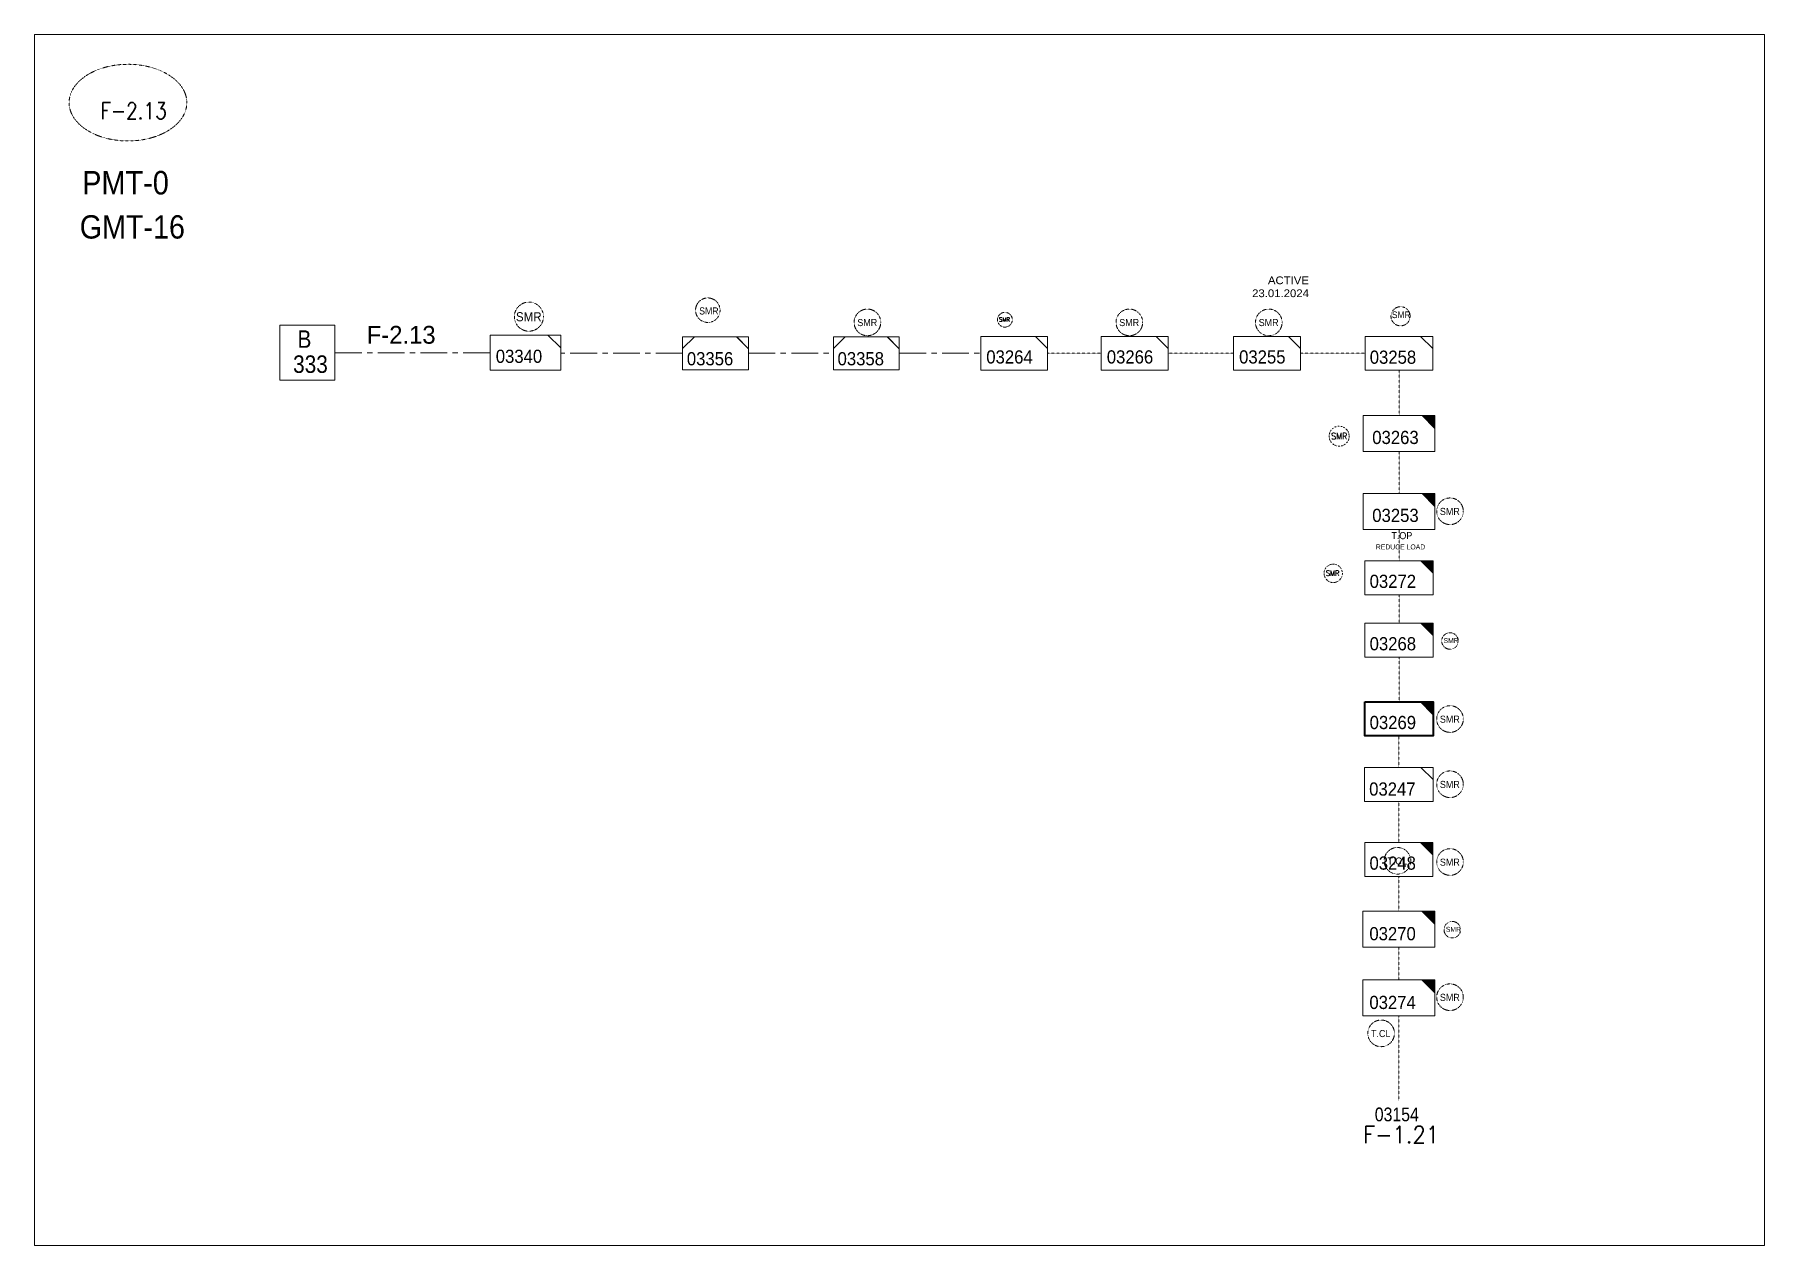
# Model space of a CAD drawing. Header units: metres. Extents: x 65984 to 144644, y -19036 to 23726.
# Drawn here: x 113743 to 114713, y 6711 to 7391 of the extents above; entities that cross this region are included whole.
import ezdxf
from ezdxf.enums import TextEntityAlignment as Align

# ---------------------------------------------------------------- set-up
doc = ezdxf.new("R2010")
doc.units = ezdxf.units.M
doc.header["$MEASUREMENT"] = 0
for name, pattern in [('( Center )', [2, 1.25, -0.25, 0.25, -0.25]), ('DGN Style 3', [0.013877, 0, -0.013877]), ('DGN Style 4', [1.6, 0.8, -0.4, 0, -0.4])]:
    doc.linetypes.add(name, pattern=pattern)
doc.layers.get('0').update_dxf_attribs({"color": 95, "lineweight": 40})
for name, color, linetype, lineweight in [('d_eos no', 121, 'Continuous', 40), ('d_tf no', 6, 'Continuous', 40), ('d_ug cable', 95, 'Continuous', 40), ('d_unit sub', 7, 'Continuous', 40), ('FDR  1  16', 234, 'Continuous', 40), ('fedr no', 95, 'Continuous', 40), ('GRID STATION 01', 7, 'Continuous', 40), ('Level 37', 7, 'Continuous', 0), ('O H MAIN FEEDER', 4, 'Continuous', 100)]:
    doc.layers.add(name, color=color, linetype=linetype, lineweight=lineweight)
doc.styles.add('NASKHF', font='naskhf.shx', dxfattribs={"height": 8})
doc.styles.get("Standard").update_dxf_attribs({"font": 'txt.shx'})
doc.styles.add('Style-Arial', font='arial.ttf')
doc.styles.add('Style-msdefault', font='msdefault.shx')
doc.styles.add('Style-simplex', font='simplex.shx')
doc.styles.add('Style-STANDARD', font='STANDARD.shx')

msp = doc.modelspace()

# ---------------------------------------------------------------- texts
at = {"color": 4, "insert": (114457.36, 7243.16), "char_height": 4.3539, "attachment_point": 9}
msp.add_mtext('\\FENGINEERING;\\H1x;\\W1.09375;ACTIVE\\P23.01.2024', dxfattribs=at)
at = {"layer": 'd_eos no', "color": 7, "linetype": 'Continuous', "lineweight": 13, "style": 'Style-Arial', "width": 0.88}
msp.add_text('PMT-0', height=13.183, dxfattribs=at).set_placement((113769.27, 7314), align=Align.TOP_LEFT)
at = {"layer": 'd_eos no', "color": 7, "linetype": 'Continuous', "lineweight": 13, "insert": (113767.91, 7289.18), "char_height": 13.088, "attachment_point": 1, "style": 'NASKHF'}
msp.add_mtext('\\fArial|b0|i0|c178178|p39;\\H1x;\\W0.88;GMT-16\\P', dxfattribs=at)
at = {"layer": 'd_tf no', "color": 1, "linetype": 'Continuous', "lineweight": 40, "style": 'Style-msdefault', "width": 0.945946}
for s, height, p in [('SMR', 5.118, (114012.56, 7234.79)), ('SMR', 3.982, (114204.03, 7230.96)), ('SMR', 3.982, (114350.95, 7230.96)), ('SMR', 3.982, (114429.17, 7230.96)), ('SMR', 3.982, (114530.8, 7125.01)), ('REDUCE LOAD', 2.7883, (114494.89, 7104.51)), ('T.OP', 3.982, (114503.6, 7111.45)), ('SMR', 3.982, (114530.8, 7008.46)), ('SMR', 3.982, (114530.8, 6971.87)), ('T.CL', 3.982, (114501.35, 6928.92)), ('SMR', 3.982, (114530.8, 6928.26)), ('SMR', 3.982, (114530.8, 6852.42)), ('T.CL', 3.982, (114492.17, 6832.13))]:
    msp.add_text(s, height=height, dxfattribs=at).set_placement(p, align=Align.TOP_LEFT)
at = {"layer": 'd_tf no', "color": 121, "linetype": 'Continuous', "lineweight": 13, "style": 'Style-msdefault', "width": 0.945946}
for s, p in [('03340', (114001.26, 7213.75)), ('03255', (114418.19, 7213.4)), ('03274', (114491.26, 6851.29))]:
    msp.add_text(s, height=7.4, dxfattribs=at).set_placement(p, align=Align.TOP_LEFT)
at = {"layer": 'd_tf no', "color": 2, "linetype": 'Continuous', "lineweight": 13, "style": 'Style-msdefault', "width": 0.945946}
for s, p in [('03356', (114108.43, 7212.38)), ('03358', (114192.97, 7212.38)), ('03264', (114276.39, 7213.4)), ('03266', (114343.98, 7213.4)), ('03258', (114491.48, 7213.25)), ('03263', (114492.88, 7168.23)), ('03253', (114492.88, 7124.51)), ('03272', (114491.41, 7087.52)), ('03268', (114491.41, 7052.5)), ('03247', (114491.14, 6971)), ('03248', (114491.32, 6929.45)), ('03270', (114491.26, 6889.86))]:
    msp.add_text(s, height=7.4, dxfattribs=at).set_placement(p, align=Align.TOP_LEFT)
at = {"layer": 'd_tf no', "color": 1, "linetype": 'Continuous', "lineweight": 13, "ltscale": 0.9, "style": 'Style-simplex', "width": 0.909091}
for height, p in [(3.561, (114474.32, 7165.25)), (3.004, (114470.7, 7088.38))]:
    msp.add_text('SMR', height=height, dxfattribs=at).set_placement(p, align=Align.MIDDLE_CENTER)
at = {"layer": 'd_tf no', "color": 121, "linetype": 'Continuous', "lineweight": 40, "style": 'Style-msdefault', "width": 0.945946}
msp.add_text('03269', height=7.4, dxfattribs=at).set_placement((114491.41, 7008.32), align=Align.TOP_LEFT)
at = {"layer": 'd_tf no', "color": 2, "lineweight": 13, "insert": (114115.36, 7237.45), "char_height": 3.9536, "attachment_point": 1, "style": 'NASKHF'}
msp.add_mtext('\\Fmsdefault;\\H1x;\\W0.925;SMR\\P', dxfattribs=at)
at = {"layer": 'd_tf no', "color": 1, "linetype": 'Continuous', "lineweight": 40, "ltscale": 0.729, "insert": (114286.62, 7230.69), "char_height": 2.379, "attachment_point": 5, "line_spacing_factor": 1.2, "style": 'Style-STANDARD'}
msp.add_mtext('\\H1x;\\W0.909091;SMR\\P', dxfattribs=at)
at = {"layer": 'd_tf no', "color": 1, "linetype": 'Continuous', "lineweight": 40, "attachment_point": 1, "style": 'NASKHF'}
for insert, char_height in [((114503.87, 7235.2), 3.7379), ((114532.88, 7051.95), 2.761), ((114534.17, 6889.98), 2.761)]:
    msp.add_mtext('\\Fmsdefault;\\H1x;\\W0.945946;SMR^I', dxfattribs=dict(at, insert=insert, char_height=char_height))
at = {"layer": 'fedr no', "color": 6, "linetype": 'Continuous', "lineweight": 13, "style": 'Style-STANDARD', "width": 0.909091}
msp.add_text('F-2.13', height=9.19, dxfattribs=at).set_placement((113798.11, 7347.75), align=Align.MIDDLE_CENTER)
at = {"layer": 'fedr no', "color": 55, "linetype": 'Continuous', "lineweight": 40, "insert": (114509.08, 6773.43), "char_height": 9.572, "attachment_point": 5, "style": 'Style-STANDARD'}
msp.add_mtext('F-1.21', dxfattribs=at)
at = {"layer": 'GRID STATION 01', "color": 134, "linetype": 'Continuous', "lineweight": 13, "style": 'Style-msdefault', "width": 0.888889}
for s, height, p in [('B', 9.82, (113897.83, 7224.62)), ('333', 9.821, (113907.05, 7210.55))]:
    msp.add_text(s, height=height, rotation=359.99932, dxfattribs=at).set_placement(p, align=Align.TOP_RIGHT)
at = {"layer": 'GRID STATION 01', "color": 134, "linetype": 'Continuous', "lineweight": 13, "style": 'Style-msdefault'}
msp.add_text('F-2.13', height=10, rotation=359.99932, dxfattribs=at).set_placement((113967.51, 7227.1), align=Align.TOP_RIGHT)
at = {"layer": 'Level 37', "color": 7, "linetype": 'Continuous', "lineweight": 13, "insert": (114494.29, 6788.64), "char_height": 7.7274, "attachment_point": 1, "style": 'NASKHF'}
msp.add_mtext('\\Fmsdefault;\\H1x;\\W0.86;03154', dxfattribs=at)

# ---------------------------------------------------------------- blocks, each defined once
blk = doc.blocks.new('TF_8')
at = {"color": 0, "linetype": 'ByBlock', "lineweight": -2}
blk.add_line((6.3, 4.95), (9.9, 1.35), dxfattribs=at)
blk.add_3dface([(-10.1, 4.95), (9.9, 4.95), (9.9, -5.05), (-10.1, -5.05)], dxfattribs=at)
blk = doc.blocks.new('exist.us-1000kva')
at = {"color": 0, "linetype": 'ByBlock', "lineweight": -2, "flags": 128}
blk.add_lwpolyline([(39.99, 12.92), (32.8, 20), (40, 20)], close=True, dxfattribs=at)
at = {"color": 0, "linetype": 'ByBlock', "lineweight": -2, "extrusion": (0, 0, -1)}
blk.add_solid([(-39.99, 12.92), (-32.8, 20), (-40, 20)], dxfattribs=at)
at = {"color": 0, "linetype": 'ByBlock', "lineweight": -2, "xscale": 2, "yscale": 2}
blk.add_blockref('TF_8', (20.2, 10.1), dxfattribs=at)
blk = doc.blocks.new('*U2780')
at = {"layer": 'd_unit sub', "color": 2, "linetype": 'Continuous', "lineweight": 13, "flags": 128}
for points in [[(-9.48, 1.38), (-6.07, 4.73), (-9.48, 4.73)], [(9.49, 1.32), (6.02, 4.73), (9.5, 4.73)]]:
    blk.add_lwpolyline(points, close=True, dxfattribs=at)
at = {"layer": 'd_unit sub', "color": 2, "linetype": 'Continuous', "lineweight": 13, "xscale": 0.94866334575076, "yscale": 0.94866334575076, "zscale": 0.4380515265747434, "rotation": 359.9999999999999}
blk.add_blockref('TF_8', (0.1, 0.04), dxfattribs=at)
blk = doc.blocks.new('*U2657')
at = {"layer": 'd_unit sub', "color": 2, "linetype": 'Continuous', "lineweight": 13, "flags": 128}
for points in [[(-9.48, 1.38), (-6.07, 4.73), (-9.48, 4.73)], [(9.49, 1.32), (6.02, 4.73), (9.5, 4.73)]]:
    blk.add_lwpolyline(points, close=True, dxfattribs=at)
at = {"layer": 'd_unit sub', "color": 2, "linetype": 'Continuous', "lineweight": 13, "xscale": 0.9486633457507602, "yscale": 0.9486633457507602, "zscale": 0.4380515265747435, "rotation": 359.9999999999999}
blk.add_blockref('TF_8', (0.1, 0.04), dxfattribs=at)

# ---------------------------------------------------------------- linework, layer by layer
at = {"layer": 'd_ug cable', "color": 134, "linetype": 'DGN Style 3', "lineweight": 13}
for p, q in [((114310.76, 7211.71), (114341.14, 7211.71)), ((114378.35, 7211.71), (114415.12, 7211.71)), ((114507.88, 7202.25), (114507.88, 7176.8)), ((114507.88, 7156.64), (114507.88, 7133.08)), ((114507.88, 7112.91), (114507.88, 7095.33)), ((114507.88, 7060.31), (114507.88, 7076.25)), ((114507.88, 7016.13), (114507.88, 7041.23)), ((114507.79, 6937.27), (114507.79, 6960.3)), ((114507.79, 6878.58), (114507.79, 6860.18))]:
    msp.add_line(p, q, dxfattribs=at)
at = {"layer": 'd_ug cable', "color": 20, "linetype": 'DGN Style 3', "lineweight": 13}
msp.add_line((114507.79, 6840.02), (114507.79, 6792.48), dxfattribs=at)
at = {"layer": 'd_ug cable', "color": 134, "linetype": 'DGN Style 3', "lineweight": 13, "flags": 128}
for points in [[(114488.94, 7211.71), (114452.56, 7211.71)], [(114507.79, 6979.47), (114507.79, 6997.05)], [(114507.79, 6918.18), (114507.79, 6898.75)]]:
    msp.add_lwpolyline(points, dxfattribs=at)
at = {"layer": 'd_ug cable', "color": 2, "linetype": 'DGN Style 3', "lineweight": 13}
for centre, radius in [((114019.85, 7232.29), 8.16), ((114209.71, 7229.06), 7.47), ((114286.83, 7230.55), 4.14), ((114356.63, 7229.06), 7.47), ((114434.85, 7229.06), 7.47), ((114508.74, 7232.51), 5.37), ((114536.48, 7123.11), 7.47), ((114536.48, 7123.11), 7.47), ((114536.48, 7050.35), 4.64), ((114536.48, 7006.56), 7.47), ((114536.48, 6969.98), 7.47), ((114507.03, 6927.03), 7.47), ((114536.48, 6926.37), 7.47), ((114537.76, 6888.38), 4.64), ((114536.48, 6850.52), 7.47), ((114497.85, 6830.24), 7.47)]:
    msp.add_circle(centre, radius, dxfattribs=at)
at = {"layer": 'd_ug cable', "color": 1, "linetype": 'DGN Style 3', "lineweight": 13}
msp.add_circle((114120.19, 7235.9), 6.88, dxfattribs=at)
at = {"layer": 'd_ug cable', "color": 2, "linetype": 'DGN Style 4', "lineweight": 13}
for centre, radius in [((114474.32, 7165.24), 5.59), ((114470.98, 7088.28), 5.15)]:
    msp.add_circle(centre, radius, dxfattribs=at)
at = {"layer": 'FDR  1  16', "color": 134, "linetype": '( Center )', "lineweight": 13, "ltscale": 12}
for p, q in [((113998.04, 7212.08), (113911.04, 7212.08)), ((114143.04, 7211.71), (114190.62, 7211.71)), ((114227.58, 7211.71), (114273.32, 7211.71))]:
    msp.add_line(p, q, dxfattribs=at)
at = {"layer": 'FDR  1  16', "color": 134, "linetype": '( Center )', "lineweight": 13, "ltscale": 12, "flags": 128}
msp.add_lwpolyline([(114106.07, 7211.71), (114037.67, 7211.71)], dxfattribs=at)
at = {"layer": 'fedr no', "color": 82, "linetype": 'DGN Style 3', "lineweight": 13, "true_color": 0x1dc70e}
msp.add_ellipse((113794.96, 7352.34), major_axis=(33.02, 0), ratio=0.651175, dxfattribs=at)
at = {"layer": 'GRID STATION 01', "color": 134, "lineweight": 13, "ltscale": 0.379284, "flags": 128}
msp.add_lwpolyline([(113880.06, 7196.59), (113880.06, 7227.57), (113911.04, 7227.57), (113911.04, 7196.59)], close=True, dxfattribs=at)
at = {"layer": 'O H MAIN FEEDER', "color": 140, "linetype": 'Continuous', "lineweight": 13, "flags": 128}
msp.add_lwpolyline([(113742.58, 7390.51), (114712.83, 7390.51), (114712.83, 6711.29), (113742.58, 6711.29)], close=True, dxfattribs=at)

# ---------------------------------------------------------------- block references
at = {"layer": 'd_tf no', "color": 2, "linetype": 'Continuous', "lineweight": 40, "xscale": 0.9541390782986842, "yscale": 0.9541390782986842, "zscale": 0.8535245333131425}
msp.add_blockref('exist.us-1000kva', (114488.79, 6997.05), dxfattribs=at)
at = {"layer": 'd_unit sub', "color": 2, "linetype": 'Continuous', "lineweight": 13, "zscale": 0.8535245333131425, "rotation": 359.9999999999999}
for p, xscale, yscale in [((114018.05, 7212.18), 1.981484699309426, 1.981484699309426), ((114292.23, 7211.81), 1.871842048859204, 1.871842048859204), ((114359.82, 7211.81), 1.871842048859204, 1.871842048859204), ((114434.03, 7211.81), 1.871842048859204, 1.871842048859204), ((114508.06, 7211.81), 1.893484301261606, 1.893484301261606), ((114507.98, 6969.98), 1.916981833461178, 1.916981833461178)]:
    msp.add_blockref('TF_8', p, dxfattribs=dict(at, xscale=xscale, yscale=yscale))
at = {"layer": 'd_unit sub', "color": 2, "linetype": 'Continuous', "lineweight": 13}
for name, p, xscale, yscale, zscale in [('*U2780', (114124.54, 7211.73), 1.948456931510107, 1.948456931510107, 1.948456931510107), ('*U2657', (114209.08, 7211.73), 1.948456931510107, 1.948456931510107, 1.948456931510107), ('exist.us-1000kva', (114487.71, 7156.64), 1.008227125155587, 1.008227125155587, 0.8535245333131425), ('exist.us-1000kva', (114487.71, 7112.91), 1.008227125155587, 1.008227125155587, 0.8535245333131425), ('exist.us-1000kva', (114488.79, 7076.25), 0.9541390782986842, 0.9541390782986842, 0.8535245333131425), ('exist.us-1000kva', (114488.79, 7041.23), 0.9541390782986842, 0.9541390782986842, 0.8535245333131425), ('exist.us-1000kva', (114488.71, 6918.18), 0.9541390782986842, 0.9541390782986842, 0.8535245333131425), ('exist.us-1000kva', (114487.62, 6878.58), 1.008227125155587, 1.008227125155587, 0.8535245333131425), ('exist.us-1000kva', (114487.62, 6840.02), 1.008227125155587, 1.008227125155587, 0.8535245333131425)]:
    msp.add_blockref(name, p, dxfattribs=dict(at, xscale=xscale, yscale=yscale, zscale=zscale))

msp.set_redraw_order([(e.dxf.handle, doc.entitydb.next_handle()) for e in msp.query("TEXT MTEXT ATTDEF DIMENSION ARC_DIMENSION")])  # texts and dimensions are drawn at this point

doc.saveas('drawing.dxf')
